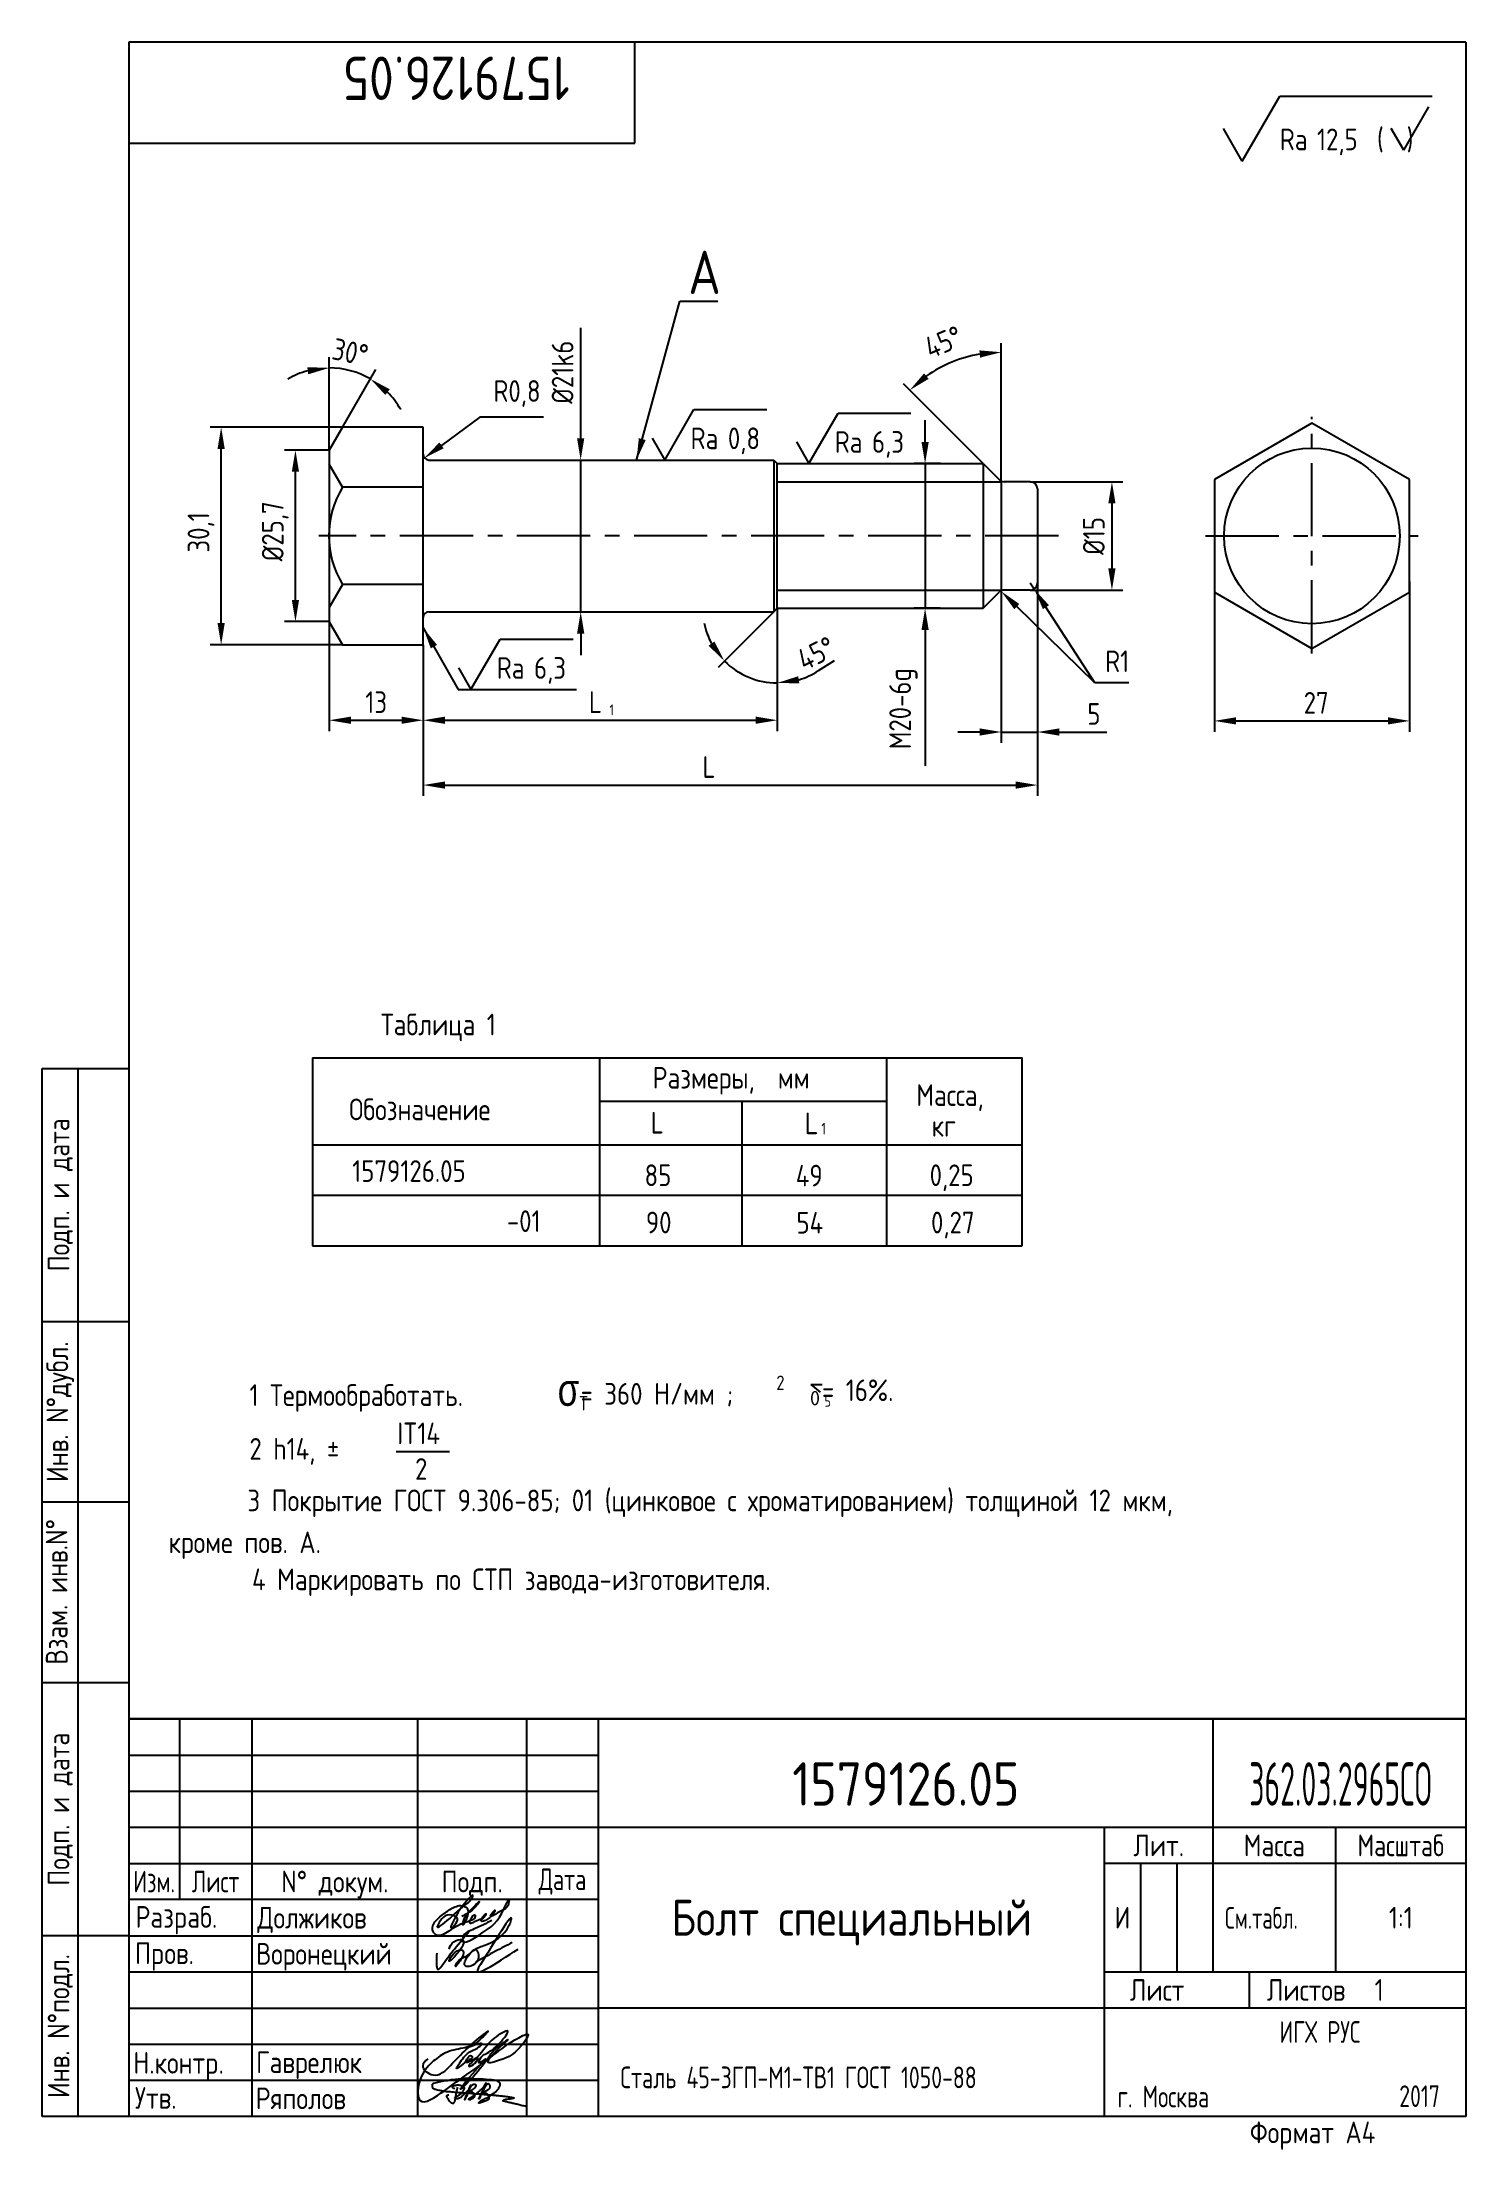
# Paper-space layout 'А4' of a CAD drawing. Extents: x 25 to 222, y 24 to 316.
# The model-space entities are those that its viewports show. They can reach past a viewport. Long polylines and large blocks are cut down to what shows.
import ezdxf
from ezdxf.enums import TextEntityAlignment as Align

# ---------------------------------------------------------------- set-up
doc = ezdxf.new("R2010")
doc.units = 0
doc.header["$LTSCALE"] = 8.1
doc.linetypes.add('CENTER', pattern=[2, 1.25, -0.25, 0.25, -0.25])
doc.layers.get('0').update_dxf_attribs({"linetype": 'CONTINUOUS'})
doc.layers.get('DEFPOINTS').update_dxf_attribs({"linetype": 'CONTINUOUS'})
for name, color, linetype in [('BORD', 1, 'CONTINUOUS'), ('CEN', 5, 'CENTER'), ('CONT', 6, 'CONTINUOUS'), ('DIM', 7, 'CONTINUOUS'), ('TEXT', 3, 'CONTINUOUS'), ('TEXTB', 6, 'CONTINUOUS'), ('VPORTI', 7, 'CONTINUOUS')]:
    doc.layers.add(name, color=color, linetype=linetype)
doc.layers.get('VPORTI').off()
doc.styles.add('GREEKS', font='greeks.shx', dxfattribs={"width": 0.8})
doc.styles.get("Standard").update_dxf_attribs({"font": 'ISOCP'})
doc.styles.add('STYLE1', font='romans.shx', dxfattribs={"width": 0.8})
doc.dimstyles.new('Anqular', dxfattribs={"dimtxt": 3, "dimasz": 3, "dimexe": 1.25, "dimexo": 0, "dimgap": 1.5, "dimtad": 2, "dimtoh": 1, "dimtxsty": 'STYLE1', "dimcen": 2.5, "dimclrt": 3, "dimadec": 0, "dimazin": 0, "dimtfac": 1, "dimtmove": 1, "dimatfit": 3, "dimfxl": 1, "dimarcsym": 0})
doc.dimstyles.new('LIN', dxfattribs={"dimtxt": 3, "dimasz": 3, "dimexe": 1.5, "dimexo": 0, "dimgap": 1, "dimtad": 1, "dimzin": 13, "dimdsep": 46, "dimtxsty": 'STYLE1', "dimcen": 0, "dimclrt": 3, "dimadec": 0, "dimazin": 0, "dimtfac": 1, "dimtmove": 0, "dimatfit": 0, "dimfxl": 1, "dimtolj": 1, "dimtzin": 13, "dimarcsym": 0})
doc.dimstyles.new('Rad', dxfattribs={"dimtxt": 3, "dimasz": 3, "dimexe": 1.25, "dimexo": 0, "dimgap": 1.5, "dimtad": 1, "dimtoh": 1, "dimtxsty": 'STYLE1', "dimcen": 2.5, "dimclrt": 3, "dimadec": 0, "dimazin": 0, "dimtfac": 1, "dimtmove": 0, "dimatfit": 3, "dimfxl": 1, "dimarcsym": 0})

psp = doc.layouts.new('А4')

# ---------------------------------------------------------------- texts
at = {"layer": 'TEXT'}
for s, height, style, width, p in [('Таблица 1', 3, 'STYLE1', 0.8, (72.34, 178.62)), ('Размеры,  мм', 3, 'STYLE1', 0.8, (109.95, 171.25)), ('Обозначение', 3, 'STYLE1', 0.8, (67.96, 166.87)), ('Масса,', 3, 'STYLE1', 0.8, (146.43, 168.85)), ('L', 3, 'STYLE1', 0.8, (109.69, 165.03)), ('кг', 3, 'STYLE1', 0.8, (148.55, 164.61)), ('1579126.05', 3, 'STYLE1', 0.8, (68.38, 158.34)), ('85', 3, 'STYLE1', 0.8, (108.83, 157.76)), ('49', 3, 'STYLE1', 0.8, (129.76, 157.71)), ('0,25', 3, 'STYLE1', 0.8, (148.28, 157.76)), ('-01', 3, 'STYLE1', 0.8, (89.78, 151.41)), ('90', 3, 'STYLE1', 0.8, (109.01, 151.22)), ('54', 3, 'STYLE1', 0.8, (129.85, 151.19)), ('0,27', 3, 'STYLE1', 0.8, (148.47, 151.22)), ('2', 2, 'STYLE1', 0.8, (127.06, 129.55)), ('1 Термообработать. ', 3, 'STYLE1', 0.8, (54.17, 127.34)), ('s', 4.5, 'GREEKS', 0.8, (96.81, 127.36)), ('Т', 2, 'STYLE1', 0.8, (99.81, 126.72)), ('   = 360 Н/мм ; ', 3, 'STYLE1', 0.8, (95.2, 127.52)), ('   = 16%.', 3, 'STYLE1', 0.8, (128.61, 128.01)), ('5', 1.5, 'STYLE1', 0.8, (133.72, 127.23)), ('2 h14, %%P', 3, 'STYLE1', 0.8, (54.16, 119.9)), ('IT14', 3, 'STYLE1', 0.8, (74.62, 122.05)), ('2', 3, 'STYLE1', 0.8, (77.08, 117.12)), ('3 Покрытие ГОСТ 9.306-85; 01 (цинковое с хроматированием) толщиной 12 мкм,', 3, 'STYLE1', 0.8, (53.88, 112.77)), ('кроме пов. А.', 3, 'STYLE1', 0.8, (42.97, 106.98)), ('4 Маркировать по СТП завода-изготовителя.', 3, 'STYLE1', 0.8, (54.52, 101.85)), ('См.табл.', 3, 'STYLE1', 0.65, (189.14, 55.01))]:
    psp.add_text(s, height=height, dxfattribs=dict(at, style=style, width=width)).set_placement(p)
psp.add_text('L', height=3, dxfattribs=at).set_placement((130.97, 164.94))
at = {"layer": 'TEXT', "style": 'STYLE1'}
psp.add_text('0', height=2, dxfattribs=at).set_placement((131.7, 127.42))
at = {"layer": 'TEXT', "style": 'STYLE1', "width": 0.8}
psp.add_attdef('1', text='А', height=1.6, dxfattribs=at).set_placement((133.95, 164.91), align=Align.RIGHT)

msp = doc.modelspace()

# ---------------------------------------------------------------- texts
at = {"layer": 'CONT', "style": 'STYLE1', "width": 0.8}
msp.add_text('A', height=6, dxfattribs=at).set_placement((85.899, -31.182))
at = {"layer": 'DIM', "color": 3, "insert": (103.6, -80.913), "char_height": 3, "attachment_point": 5, "rotation": 26.56635, "style": 'STYLE1'}
msp.add_mtext('45°', dxfattribs=at)
at = {"layer": 'TEXT', "style": 'STYLE1', "width": 0.8}
msp.add_text('1', height=1.5, dxfattribs=at).set_placement((75.001, -89.471))

# ---------------------------------------------------------------- blocks, each defined once
blk = doc.blocks.new('A$C314368CF')
at = {"layer": 'TEXT'}
for q in [(7.18, 6), (1.98, 3)]:
    blk.add_line((3.72, 0), q, dxfattribs=at)
at = {"layer": 'TEXT', "style": 'STYLE1', "width": 0.8}
blk.add_text('(  )', height=3, dxfattribs=at).set_placement((0, 0))
blk = doc.blocks.new('sherISO_18')
at = {"layer": 'CONT'}
for p, q in [((-30.94, -16.46), (-25.74, -7.46)), ((-25.74, -7.46), (-4.67, -7.46)), ((-30.94, -16.46), (-33.54, -11.96))]:
    blk.add_line(p, q, dxfattribs=at)
blk.add_blockref('A$C314368CF', (-12.3, -14.96))
at = {"layer": 'TEXTB', "style": 'STYLE1', "width": 0.8}
blk.add_text('Ra', height=3, dxfattribs=at).set_placement((-25.74, -14.96))
blk.add_attdef('12,5', (-20.6, -14.96), '', height=3, dxfattribs=at)
blk = doc.blocks.new('A4')
at = {"layer": 'BORD'}
for p, q in [((20, 55), (85, 55)), ((20, 50), (85, 50)), ((20, 45), (85, 45)), ((160, 40), (160, 25)), ((165, 40), (165, 25)), ((20, 30), (85, 30)), ((20, 25), (85, 25)), ((20, 20), (85, 20)), ((20, 15), (85, 15)), ((20, 10), (85, 10))]:
    blk.add_line(p, q, dxfattribs=at)
at = {"layer": 'CONT'}
for p, q in [((205, 292), (20, 292)), ((20, 292), (20, 5)), ((90, 278), (90, 292)), ((205, 292), (205, 5)), ((20, 278), (90, 278)), ((8, 5), (8, 150)), ((8, 150), (20, 150)), ((13, 5), (13, 150)), ((8, 115), (20, 115)), ((20, 90), (8, 90)), ((20, 65), (8, 65)), ((205, 60), (20, 60)), ((20, 60), (205, 60)), ((27, 60), (27, 35)), ((37, 60), (37, 5)), ((60, 5), (60, 60)), ((75, 60), (75, 5)), ((85, 5), (85, 60)), ((170, 60), (170, 25)), ((85, 45), (205, 45)), ((155, 5), (155, 45)), ((187, 25), (187, 45)), ((20, 40), (85, 40)), ((205, 40), (155, 40)), ((85, 35), (20, 35)), ((20, 30), (8, 30)), ((155, 25), (205, 25)), ((175, 25), (175, 20)), ((205, 20), (85, 20)), ((20, 5), (8, 5)), ((205, 5), (20, 5))]:
    blk.add_line(p, q, dxfattribs=at)
at = {"layer": 'TEXT', "style": 'STYLE1', "width": 0.8}
for s, p in [('Подп. и дата', (10.5, 132.5)), ('Инв. N%%dдубл.', (10.5, 102.5)), ('Взам. инв.N%%d ', (10, 78.38)), ('Подп. и дата', (10.5, 47.5)), ('Инв. N%%dподл.', (10.5, 17.5))]:
    blk.add_text(s, height=3, rotation=90, dxfattribs=at).set_placement(p, align=Align.MIDDLE)
at = {"layer": 'TEXT', "style": 'STYLE1'}
for s, width, p in [('Лит.', 0.8, (162.5, 42.5)), ('Масса', 0.8, (178.5, 42.5)), ('Масштаб', 0.75, (196, 42.5)), ('Изм.', 0.7, (23.5, 37.5)), ('Лист', 0.7, (32, 37.5)), ('N%%d докум.', 0.8, (48.5, 37.5)), ('Подп.', 0.8, (67.5, 37.5)), ('Лист', 0.8, (162.27, 22.5)), ('Листов', 0.8, (182.9, 22.5))]:
    blk.add_text(s, height=3, dxfattribs=dict(at, width=width)).set_placement(p, align=Align.MIDDLE_CENTER)
at = {"layer": 'TEXT', "style": 'STYLE1', "width": 0.7}
for s, p in [('Дата', (80, 37.5)), ('ИГХ РУС', (184.81, 16.69))]:
    blk.add_text(s, height=3, dxfattribs=at).set_placement(p, align=Align.MIDDLE)
at = {"layer": 'TEXT', "style": 'STYLE1'}
for s, width, p in [('Разpаб.', 0.8, (20.92, 31.1)), ('Пpов.', 0.8, (20.84, 26.08)), ('Н.контp.', 0.8, (20.61, 10.92)), ('Утв.', 0.8, (20.84, 6.06)), ('г. Москва', 0.7, (156.8, 6.25)), ('Фоpмат А4', 0.8, (175.11, 1.29))]:
    blk.add_text(s, height=3, dxfattribs=dict(at, width=width)).set_placement(p)
for tag, p, width in [('ФИО', (39, 31), 0.8), ('ФИО', (39, 26), 0.8), ('ГОСТ_СОРТАМЕНТА', (98.19, 14), 0.8), ('ФИО', (39, 11), 0.8), ('ФИО', (39, 6), 0.8), ('200', (192.85, 6.29), 0.7)]:
    blk.add_attdef(tag, p, '', height=3, dxfattribs=dict(at, width=width))
at = {"layer": 'TEXT', "style": 'STYLE1', "width": 0.8}
for tag, p in [('И', (157.49, 32.5)), ('700', (178.5, 32.5)), ('1:20', (196, 32.5))]:
    blk.add_attdef(tag, text='', height=3, dxfattribs=at).set_placement(p, align=Align.MIDDLE)
blk.add_attdef('Сборочный_чертеж', text='', height=3, dxfattribs=at).set_placement((120, 21.3), align=Align.CENTER)
for tag, p in [('1', (171.12, 22.5)), ('2', (193, 22.5))]:
    blk.add_attdef(tag, text='', height=3, dxfattribs=at).set_placement(p, align=Align.MIDDLE_CENTER)
blk.add_attdef('ЛИСТ', text='', height=3, dxfattribs=at).set_placement((85.99, 12.5), align=Align.MIDDLE_LEFT)
at = {"layer": 'TEXT', "style": 'STYLE1', "width": 0.7}
blk.add_attdef('%%OГОСТ_ТЕХ._ТРЕБОВАНИЙ', text='', height=3, dxfattribs=at).set_placement((98.19, 8), align=Align.BOTTOM_LEFT)
at = {"layer": 'TEXTB', "style": 'STYLE1', "width": 0.8}
blk.add_attdef('1234567', (81, 290), '', height=6, rotation=180, dxfattribs=at)
blk.add_attdef('1234567', (123.4, 48), '', height=6, dxfattribs=at)
for tag, height, p in [('123ХЯ', 6, (183.62, 48)), ('НАИМЕНОВАНИЕ', 5, (120, 30))]:
    blk.add_attdef(tag, text='', height=height, dxfattribs=at).set_placement(p, align=Align.CENTER)
blk = doc.blocks.new('*D1')
at = {"layer": 'DEFPOINTS', "color": 0, "transparency": 16777216}
for p in [(36.22, -76.52), (49.22, -79.71), (49.22, -90.16)]:
    blk.add_point(p, dxfattribs=at)
at = {"layer": 'DIM', "color": 0, "lineweight": -2, "transparency": 16777216}
for p, q in [((36.22, -76.52), (36.22, -91.66)), ((49.22, -79.71), (49.22, -91.66)), ((39.22, -90.16), (46.22, -90.16))]:
    blk.add_line(p, q, dxfattribs=at)
at = {"layer": 'DIM', "color": 0, "transparency": 16777216}
for points in [[(39.22, -89.66), (39.22, -90.66), (36.22, -90.16)], [(46.22, -89.66), (46.22, -90.66), (49.22, -90.16)]]:
    blk.add_solid(points, dxfattribs=at)
at = {"layer": 'DIM', "color": 3, "transparency": 16777216, "insert": (42.72, -87.66), "char_height": 3, "attachment_point": 5, "style": 'STYLE1'}
blk.add_mtext('\\A1;13', dxfattribs=at)
blk = doc.blocks.new('*D2')
at = {"layer": 'DEFPOINTS', "color": 0, "transparency": 16777216}
for p in [(49.22, -79.71), (98.22, -86.25), (98.22, -90.16)]:
    blk.add_point(p, dxfattribs=at)
at = {"layer": 'DIM', "color": 0, "lineweight": -2, "transparency": 16777216}
for p, q in [((49.22, -79.71), (49.22, -91.66)), ((98.22, -86.25), (98.22, -91.66)), ((52.22, -90.16), (95.22, -90.16))]:
    blk.add_line(p, q, dxfattribs=at)
at = {"layer": 'DIM', "color": 0, "transparency": 16777216}
for points in [[(52.22, -89.66), (52.22, -90.66), (49.22, -90.16)], [(95.22, -89.66), (95.22, -90.66), (98.22, -90.16)]]:
    blk.add_solid(points, dxfattribs=at)
at = {"layer": 'DIM', "color": 3, "transparency": 16777216, "insert": (73.06, -87.66), "char_height": 3, "attachment_point": 5, "style": 'STYLE1'}
blk.add_mtext('\\A1;L', dxfattribs=at)
blk = doc.blocks.new('*D3')
at = {"layer": 'DEFPOINTS', "color": 0, "transparency": 16777216}
for p in [(134.22, -71.16), (49.22, -90.16), (134.22, -99.13)]:
    blk.add_point(p, dxfattribs=at)
at = {"layer": 'DIM', "color": 0, "lineweight": -2, "transparency": 16777216}
for p, q in [((134.22, -71.16), (134.22, -100.63)), ((49.22, -90.16), (49.22, -100.63)), ((52.22, -99.13), (131.22, -99.13))]:
    blk.add_line(p, q, dxfattribs=at)
at = {"layer": 'DIM', "color": 0, "transparency": 16777216}
for points in [[(52.22, -98.63), (52.22, -99.63), (49.22, -99.13)], [(131.22, -98.63), (131.22, -99.63), (134.22, -99.13)]]:
    blk.add_solid(points, dxfattribs=at)
at = {"layer": 'DIM', "color": 3, "transparency": 16777216, "insert": (88.77, -96.63), "char_height": 3, "attachment_point": 5, "style": 'STYLE1'}
blk.add_mtext('\\A1;L', dxfattribs=at)
blk = doc.blocks.new('*D4')
at = {"layer": 'DEFPOINTS', "color": 0, "transparency": 16777216}
for p in [(129.21, -72.16), (134.22, -71.16), (134.22, -91.79)]:
    blk.add_point(p, dxfattribs=at)
at = {"layer": 'DIM', "color": 0, "lineweight": -2, "transparency": 16777216}
for p, q in [((129.21, -72.16), (129.21, -93.29)), ((134.22, -71.16), (134.22, -93.29)), ((126.21, -91.79), (123.21, -91.79)), ((129.21, -91.79), (134.22, -91.79)), ((137.22, -91.79), (143.82, -91.79))]:
    blk.add_line(p, q, dxfattribs=at)
at = {"layer": 'DIM', "color": 0, "transparency": 16777216}
for points in [[(126.21, -91.29), (126.21, -92.29), (129.21, -91.79)], [(137.22, -91.29), (137.22, -92.29), (134.22, -91.79)]]:
    blk.add_solid(points, dxfattribs=at)
at = {"layer": 'DIM', "color": 3, "transparency": 16777216, "insert": (142.02, -89.29), "char_height": 3, "attachment_point": 5, "style": 'STYLE1'}
blk.add_mtext('\\A1;5', dxfattribs=at)
blk = doc.blocks.new('*D5')
at = {"layer": 'DEFPOINTS', "color": 0, "transparency": 16777216}
for p in [(67.14, -54.16), (71.01, -54.16), (67.6, -75.16)]:
    blk.add_point(p, dxfattribs=at)
at = {"layer": 'DIM', "color": 0, "lineweight": -2, "transparency": 16777216}
for p, q in [((71.01, -51.16), (71.01, -35.87)), ((67.14, -54.16), (72.51, -54.16)), ((71.01, -75.16), (71.01, -54.16)), ((67.6, -75.16), (72.51, -75.16)), ((71.01, -78.16), (71.01, -81.16))]:
    blk.add_line(p, q, dxfattribs=at)
at = {"layer": 'DIM', "color": 0, "transparency": 16777216}
for points in [[(70.51, -51.16), (71.51, -51.16), (71.01, -54.16)], [(70.51, -78.16), (71.51, -78.16), (71.01, -75.16)]]:
    blk.add_solid(points, dxfattribs=at)
at = {"layer": 'DIM', "color": 3, "transparency": 16777216, "insert": (68.51, -42.01), "char_height": 3, "attachment_point": 5, "rotation": 90, "style": 'STYLE1'}
blk.add_mtext('\\A1;%%C21k6', dxfattribs=at)
blk = doc.blocks.new('*D6')
at = {"layer": 'DEFPOINTS', "color": 0, "transparency": 16777216}
for p in [(118.67, -54.66), (120.81, -54.66), (120.74, -74.66)]:
    blk.add_point(p, dxfattribs=at)
at = {"layer": 'DIM', "color": 0, "lineweight": -2, "transparency": 16777216}
for p, q in [((118.67, -51.66), (118.67, -48.66)), ((120.81, -54.66), (117.17, -54.66)), ((118.67, -54.66), (118.67, -74.66)), ((120.74, -74.66), (117.17, -74.66)), ((118.67, -77.66), (118.67, -96.48))]:
    blk.add_line(p, q, dxfattribs=at)
at = {"layer": 'DIM', "color": 0, "transparency": 16777216}
for points in [[(118.17, -51.66), (119.17, -51.66), (118.67, -54.66)], [(118.17, -77.66), (119.17, -77.66), (118.67, -74.66)]]:
    blk.add_solid(points, dxfattribs=at)
at = {"layer": 'DIM', "color": 3, "transparency": 16777216, "insert": (115.67, -88.57), "char_height": 3, "attachment_point": 5, "rotation": 90, "style": 'STYLE1'}
blk.add_mtext('\\A1;M20-6g', dxfattribs=at)
blk = doc.blocks.new('*D7')
at = {"layer": 'DEFPOINTS', "color": 0, "transparency": 16777216}
for p in [(133.22, -57.16), (133.22, -72.16), (144.52, -72.16)]:
    blk.add_point(p, dxfattribs=at)
at = {"layer": 'DIM', "color": 0, "lineweight": -2, "transparency": 16777216}
for p, q in [((133.22, -57.16), (146.02, -57.16)), ((144.52, -60.16), (144.52, -69.16)), ((133.22, -72.16), (146.02, -72.16))]:
    blk.add_line(p, q, dxfattribs=at)
at = {"layer": 'DIM', "color": 0, "transparency": 16777216}
for points in [[(144.02, -60.16), (145.02, -60.16), (144.52, -57.16)], [(144.02, -69.16), (145.02, -69.16), (144.52, -72.16)]]:
    blk.add_solid(points, dxfattribs=at)
at = {"layer": 'DIM', "color": 3, "transparency": 16777216, "insert": (142.02, -64.66), "char_height": 3, "attachment_point": 5, "rotation": 90, "style": 'STYLE1'}
blk.add_mtext('\\A1;%%C15', dxfattribs=at)
blk = doc.blocks.new('sherISO_04')
at = {"layer": 'TEXT'}
blk.add_line((4.04, 7), (14.12, 7), dxfattribs=at)
blk.add_lwpolyline([(-1.73, 3), (0, 0), (4.04, 7)], dxfattribs=at)
at = {"layer": 'TEXT', "style": 'STYLE1', "width": 0.8}
blk.add_text('Ra', height=3, dxfattribs=at).set_placement((3.58, 1.5))
blk.add_attdef('3,2', (8.73, 1.5), '', height=3, dxfattribs=at)
blk = doc.blocks.new('*D38')
at = {"layer": 'DEFPOINTS', "color": 0, "transparency": 16777216}
for p in [(21.26, -49.61), (38.06, -49.61), (38.06, -79.71)]:
    blk.add_point(p, dxfattribs=at)
at = {"layer": 'DIM', "color": 0, "lineweight": -2, "transparency": 16777216}
for p, q in [((38.06, -49.61), (19.76, -49.61)), ((21.26, -76.71), (21.26, -52.61)), ((38.06, -79.71), (19.76, -79.71))]:
    blk.add_line(p, q, dxfattribs=at)
at = {"layer": 'DIM', "color": 0, "transparency": 16777216}
for points in [[(20.76, -52.61), (21.76, -52.61), (21.26, -49.61)], [(20.76, -76.71), (21.76, -76.71), (21.26, -79.71)]]:
    blk.add_solid(points, dxfattribs=at)
at = {"layer": 'DIM', "color": 3, "transparency": 16777216, "insert": (18.48, -64.17), "char_height": 3, "attachment_point": 5, "rotation": 90, "style": 'STYLE1'}
blk.add_mtext('\\A1;30,1', dxfattribs=at)
blk = doc.blocks.new('*D39')
at = {"layer": 'DEFPOINTS', "color": 0, "transparency": 16777216}
for p in [(158.7, -70.97), (185.7, -70.97), (185.7, -90.25)]:
    blk.add_point(p, dxfattribs=at)
at = {"layer": 'DIM', "color": 0, "lineweight": -2, "transparency": 16777216}
for p, q in [((158.7, -70.97), (158.7, -91.75)), ((185.7, -70.97), (185.7, -91.75)), ((161.7, -90.25), (182.7, -90.25))]:
    blk.add_line(p, q, dxfattribs=at)
at = {"layer": 'DIM', "color": 0, "transparency": 16777216}
for points in [[(161.7, -89.75), (161.7, -90.75), (158.7, -90.25)], [(182.7, -89.75), (182.7, -90.75), (185.7, -90.25)]]:
    blk.add_solid(points, dxfattribs=at)
at = {"layer": 'DIM', "color": 3, "transparency": 16777216, "insert": (172.78, -87.75), "char_height": 3, "attachment_point": 5, "style": 'STYLE1'}
blk.add_mtext('\\A1;27', dxfattribs=at)
blk = doc.blocks.new('*D40')
at = {"layer": 'DEFPOINTS', "color": 0, "transparency": 16777216}
for p in [(31.54, -52.79), (36.22, -52.79), (36.22, -76.52)]:
    blk.add_point(p, dxfattribs=at)
at = {"layer": 'DIM', "color": 0, "lineweight": -2, "transparency": 16777216}
for p, q in [((36.22, -52.79), (30.04, -52.79)), ((31.54, -73.52), (31.54, -55.79)), ((36.22, -76.52), (30.04, -76.52))]:
    blk.add_line(p, q, dxfattribs=at)
at = {"layer": 'DIM', "color": 0, "transparency": 16777216}
for points in [[(31.04, -55.79), (32.04, -55.79), (31.54, -52.79)], [(31.04, -73.52), (32.04, -73.52), (31.54, -76.52)]]:
    blk.add_solid(points, dxfattribs=at)
at = {"layer": 'DIM', "color": 3, "transparency": 16777216, "insert": (28.75, -64.02), "char_height": 3, "attachment_point": 5, "rotation": 90, "style": 'STYLE1'}
blk.add_mtext('\\A1;%%c25,7', dxfattribs=at)
blk = doc.blocks.new('*D41')
at = {"layer": 'DEFPOINTS', "color": 0, "transparency": 16777216}
for p in [(40.11, -42.1), (37.25, -51), (36.22, -52.79), (36.22, -52.79), (36.22, -67.91)]:
    blk.add_point(p, dxfattribs=at)
at = {"layer": 'DIM', "color": 0, "lineweight": -2, "transparency": 16777216}
for p, q in [((36.22, -52.79), (36.22, -39.91)), ((37.25, -51), (42.66, -41.63))]:
    blk.add_line(p, q, dxfattribs=at)
for start, end in [(105.1525, 120.305), (60, 90), (29.695, 44.8475)]:
    blk.add_arc((36.22, -52.79), 11.38, start, end, dxfattribs=at)
at = {"layer": 'DIM', "color": 0, "transparency": 16777216}
for points in [[(33.18, -41.31), (33.31, -42.3), (36.22, -41.41)], [(43.98, -45.16), (44.59, -44.37), (41.91, -42.93)]]:
    blk.add_solid(points, dxfattribs=at)
at = {"layer": 'DIM', "color": 3, "transparency": 16777216, "insert": (39.13, -39.22), "char_height": 3, "attachment_point": 5, "rotation": 347.8992, "style": 'STYLE1'}
blk.add_mtext('\\A1;30°', dxfattribs=at)
blk = doc.blocks.new('*D42')
at = {"layer": 'DEFPOINTS', "color": 0, "transparency": 16777216}
for p in [(49.34, -53.91), (49.82, -53.56)]:
    blk.add_point(p, dxfattribs=at)
at = {"layer": 'DIM', "color": 0, "lineweight": -2, "transparency": 16777216}
for p, q in [((57.05, -48.24), (51.75, -52.13)), ((65.86, -48.24), (57.05, -48.24))]:
    blk.add_line(p, q, dxfattribs=at)
at = {"layer": 'DIM', "color": 0, "transparency": 16777216}
blk.add_solid([(51.46, -51.73), (52.05, -52.54), (49.34, -53.91)], dxfattribs=at)
at = {"layer": 'DIM', "color": 3, "transparency": 16777216, "insert": (62.2, -44.96), "char_height": 3, "attachment_point": 5, "style": 'STYLE1'}
blk.add_mtext('R0,8', dxfattribs=at)
blk = doc.blocks.new('*D45')
at = {"layer": 'DEFPOINTS', "color": 0, "transparency": 16777216}
for p in [(133.22, -71.16), (133.76, -72)]:
    blk.add_point(p, dxfattribs=at)
at = {"layer": 'DIM', "color": 0, "lineweight": -2, "transparency": 16777216}
for p, q in [((133.22, -71.16), (133.76, -72)), ((142.15, -85), (135.39, -74.52)), ((146.85, -85), (142.15, -85))]:
    blk.add_line(p, q, dxfattribs=at)
at = {"layer": 'DIM', "color": 0, "transparency": 16777216}
blk.add_solid([(135.81, -74.25), (134.97, -74.79), (133.76, -72)], dxfattribs=at)
at = {"layer": 'DIM', "color": 3, "transparency": 16777216, "insert": (145.25, -82), "char_height": 3, "attachment_point": 5, "style": 'STYLE1'}
blk.add_mtext('R1', dxfattribs=at)
blk = doc.blocks.new('*D47')
at = {"layer": 'DEFPOINTS', "color": 0, "transparency": 16777216}
for p in [(124.58, -39.85), (126.71, -54.66), (128.92, -56.86), (129.21, -57.07), (129.21, -72.25)]:
    blk.add_point(p, dxfattribs=at)
at = {"layer": 'DIM', "color": 0, "lineweight": -2, "transparency": 16777216}
for p, q in [((129.21, -57.07), (129.21, -37.99)), ((126.71, -54.66), (115.66, -43.6))]:
    blk.add_line(p, q, dxfattribs=at)
blk.add_arc((129.21, -57.16), 17.91, 99.606, 125.3927, dxfattribs=at)
at = {"layer": 'DIM', "color": 0, "transparency": 16777216}
for points in [[(126.18, -38.99), (126.27, -39.99), (129.21, -39.24)], [(119.16, -42.93), (118.52, -42.17), (116.55, -44.49)]]:
    blk.add_solid(points, dxfattribs=at)
at = {"layer": 'DIM', "color": 3, "transparency": 16777216, "insert": (121.21, -37.83), "char_height": 3, "attachment_point": 5, "rotation": 22.4993, "style": 'STYLE1'}
blk.add_mtext('45°', dxfattribs=at)

# ---------------------------------------------------------------- dimensions: what is measured, and where the dimension line sits
at = {"layer": 'DIM'}
dim = msp.add_angular_dim_2l(base=(124.578, -39.852), line1=((129.214, -57.066), (129.214, -72.245)), line2=((126.714, -54.655), (128.921, -56.862)), dimstyle='Anqular', dxfattribs=at)
dim.commit()
dim.dimension.update_dxf_attribs({"geometry": '*D47', "text_midpoint": (121.211, -37.834)})
dim = msp.add_angular_dim_2l(base=(40.111, -42.095), line1=((37.251, -51), (36.22, -52.786)), line2=((36.22, -67.914), (36.22, -52.786)), dimstyle='LIN', dxfattribs=at)
dim.commit()
dim.dimension.update_dxf_attribs({"geometry": '*D41', "text_midpoint": (38.605, -41.662), "dimtype": 162})
dim = msp.add_linear_dim(base=(71.011, -54.155), p1=(67.605, -75.155), p2=(67.144, -54.155), angle=90, text='%%C<>k6', dimstyle='LIN', override={"dimtm": 1e-09}, dxfattribs=at)
dim.commit()
dim.dimension.update_dxf_attribs({"geometry": '*D5', "text_midpoint": (71.011, -42.012), "dimtype": 160})
dim = msp.add_radius_dim(center=(49.82, -53.555), mpoint=(49.336, -53.911), text='R0,8', dimstyle='Rad', override={"dimtmove": 1}, dxfattribs=at)
dim.commit()
dim.dimension.update_dxf_attribs({"geometry": '*D42', "text_midpoint": (57.048, -48.241), "dimtype": 164})
for base, p1, p2, text, picture, middle in [((118.665, -54.655), (120.738, -74.655), (120.812, -54.655), 'M<>-6g', '*D6', (118.665, -88.57)), ((21.261, -49.605), (38.056, -79.705), (38.056, -49.605), '30,1', '*D38', (21.261, -64.169)), ((31.536, -52.786), (36.22, -76.525), (36.22, -52.786), '%%c25,7', '*D40', (31.536, -64.024)), ((144.521, -72.155), (133.22, -57.155), (133.22, -72.155), '%%C<>', '*D7', (144.521, -64.655))]:
    dim = msp.add_linear_dim(base=base, p1=p1, p2=p2, angle=90, text=text, dimstyle='LIN', dxfattribs=at)
    dim.commit()
    dim.dimension.update_dxf_attribs({"geometry": picture, "text_midpoint": middle, "dimtype": 160})
for base, p1, p2, text, picture, middle in [((134.22, -99.134), (49.22, -90.155), (134.22, -71.155), 'L', '*D3', (88.767, -99.134)), ((185.699, -90.252), (158.699, -70.974), (185.699, -70.974), '27', '*D39', (172.776, -90.252)), ((98.22, -90.155), (49.22, -79.705), (98.22, -86.25), 'L', '*D2', (73.063, -90.155))]:
    dim = msp.add_linear_dim(base=base, p1=p1, p2=p2, text=text, dimstyle='LIN', dxfattribs=at)
    dim.commit()
    dim.dimension.update_dxf_attribs({"geometry": picture, "text_midpoint": middle, "dimtype": 160})
dim = msp.add_linear_dim(base=(134.22, -91.793), p1=(129.214, -72.155), p2=(134.22, -71.155), text='5', dimstyle='LIN', override={"dimsah": 1}, dxfattribs=at)
dim.commit()
dim.dimension.update_dxf_attribs({"geometry": '*D4', "text_midpoint": (142.02, -91.793), "dimtype": 160})
dim = msp.add_radius_dim(center=(133.22, -71.155), mpoint=(133.762, -71.996), dimstyle='Rad', dxfattribs=at)
dim.commit()
dim.dimension.update_dxf_attribs({"geometry": '*D45', "text_midpoint": (145.251, -84.998), "dimtype": 164})
dim = msp.add_linear_dim(base=(49.22, -90.155), p1=(36.22, -76.525), p2=(49.22, -79.705), dimstyle='LIN', dxfattribs=at)
dim.commit()
dim.dimension.update_dxf_attribs({"geometry": '*D1', "text_midpoint": (42.72, -90.155), "dimtype": 160})

# ---------------------------------------------------------------- linework, layer by layer
at = {"layer": 'BORD'}
for p, q in [((98.22, -57.155), (129.214, -57.155)), ((98.22, -72.155), (129.214, -72.155))]:
    msp.add_line(p, q, dxfattribs=at)
at = {"layer": 'CEN'}
for p, q in [((172.199, -80.907), (172.199, -48.197)), ((137.122, -64.655), (34.775, -64.655)), ((157.476, -64.655), (186.911, -64.655))]:
    msp.add_line(p, q, dxfattribs=at)
at = {"layer": 'CONT', "ltscale": 2.25}
for p, q in [((172.199, -49.065), (158.699, -56.86)), ((185.699, -56.86), (172.199, -49.065)), ((38.056, -49.605), (36.22, -52.786)), ((49.22, -49.605), (38.056, -49.605)), ((49.22, -79.705), (49.22, -49.605)), ((36.22, -52.786), (36.22, -76.525)), ((38.056, -57.93), (36.22, -54.75)), ((49.22, -57.93), (38.056, -57.93)), ((158.699, -56.86), (158.699, -72.448)), ((185.699, -72.448), (185.699, -56.86)), ((38.056, -71.38), (36.22, -74.561)), ((49.22, -71.38), (38.056, -71.38)), ((158.699, -72.448), (172.199, -80.242)), ((172.199, -80.242), (185.699, -72.448)), ((36.22, -76.525), (38.056, -79.705)), ((38.056, -79.705), (49.22, -79.705))]:
    msp.add_line(p, q, dxfattribs=at)
at = {"layer": 'CONT'}
for p, q in [((50.02, -54.155), (97.72, -54.155)), ((97.72, -54.155), (97.72, -75.155)), ((97.72, -54.155), (98.22, -54.655)), ((98.22, -74.655), (98.22, -54.655)), ((98.22, -54.655), (126.714, -54.655)), ((126.714, -54.655), (128.921, -56.862)), ((126.714, -54.655), (126.714, -74.655)), ((129.214, -57.066), (129.214, -72.245)), ((133.22, -57.155), (129.628, -57.155)), ((134.22, -58.155), (134.22, -71.155)), ((126.714, -74.655), (128.921, -72.448)), ((133.22, -72.155), (129.628, -72.155)), ((50.02, -75.155), (97.72, -75.155)), ((97.72, -75.155), (98.22, -74.655)), ((98.22, -74.655), (126.714, -74.655))]:
    msp.add_line(p, q, dxfattribs=at)
at = {"layer": 'CONT', "ltscale": 2.25}
msp.add_circle((172.199, -64.654), 12.15, dxfattribs=at)
for centre, radius, start, end in [((50.02, -53.355), 0.8, 180, 270), ((49.139, -64.655), 12.963, 148.75027, 211.24973), ((50.02, -75.955), 0.8, 90, 180)]:
    msp.add_arc(centre, radius, start, end, dxfattribs=at)
at = {"layer": 'CONT'}
for centre, start, end in [((129.628, -56.155), 224.99934, 269.99957), ((133.22, -58.155), 360, 89.99957), ((129.628, -73.155), 90, 135.00066), ((133.22, -71.155), 270, 360)]:
    msp.add_arc(centre, 1, start, end, dxfattribs=at)
at = {"layer": 'DIM'}
for p, q in [((97.72, -75.155), (90.021, -82.854)), ((98.22, -74.655), (98.22, -86.25)), ((142.151, -84.998), (131.358, -74.434)), ((103.907, -83.296), (106.138, -81.917))]:
    msp.add_line(p, q, dxfattribs=at)
for start, end in [(191.6495, 208.32475), (225, 270), (286.67525, 303.3505)]:
    msp.add_arc((98.22, -74.655), 10.344, start, end, dxfattribs=at)
for points in [[(131.707, -74.077), (131.008, -74.791), (129.214, -72.336)], [(89.515, -79.265), (88.713, -79.862), (90.905, -81.97)], [(101.261, -85.059), (101.116, -84.07), (98.22, -85)]]:
    msp.add_solid(points, dxfattribs=at)

# ---------------------------------------------------------------- block references
for p, values in [((82.647, -54.155), {'3,2': '0,8'}), ((102.596, -54.655), {'3,2': '6,3'}), ((55.828, -85.927), {'3,2': '6,3'})]:
    msp.add_blockref('sherISO_04', p, dxfattribs=at).add_auto_attribs(values)

msp.set_redraw_order([(e.dxf.handle, doc.entitydb.next_handle()) for e in msp.query("TEXT MTEXT ATTDEF DIMENSION ARC_DIMENSION")])  # texts and dimensions are drawn at this point

# ---------------------------------------------------------------- leaders
msp.add_leader([(78.742, -54.155), (84.734, -32.182), (89.978, -32.182)], dimstyle='LIN', dxfattribs=at)
at = {"layer": 'DIM', "annotation_type": 0, "has_hookline": 1, "hookline_direction": 0}
msp.add_leader([(49.22, -77.37), (54.065, -85.927), (70.451, -85.927)], dimstyle='LIN', override={"dimgap": 1, "dimtad": 0}, dxfattribs=at)

# ---------------------------------------------------------------- linework, layer by layer
at = {"layer": 'BORD'}
psp.add_line((62.88, 156.49), (161.06, 156.49), dxfattribs=at)
at = {"layer": 'CONT'}
for p, q in [((62.88, 175.49), (161.06, 175.49)), ((62.88, 175.49), (62.88, 149.49)), ((102.61, 175.49), (102.61, 149.49)), ((142.3, 175.49), (142.3, 149.49)), ((161.06, 149.49), (161.06, 175.49)), ((102.61, 169.49), (142.3, 169.49)), ((122.3, 169.49), (122.3, 149.49)), ((62.88, 163.49), (161.06, 163.49)), ((62.88, 149.49), (137.3, 149.49)), ((137.3, 149.49), (161.06, 149.49))]:
    psp.add_line(p, q, dxfattribs=at)
at = {"layer": 'TEXT'}
for p, q in [((131.85, 130.3), (133.11, 129.23)), ((131.85, 130.3), (133.41, 130.3)), ((74.45, 121.02), (81.82, 121.02))]:
    psp.add_line(p, q, dxfattribs=at)
for points, knots in [([(87.7, 56.17), (86.93, 55.75), (85.62, 55.03), (83.75, 54.44), (83.42, 52.51), (88.35, 55.62), (88.68, 56.22), (90.09, 59.25), (90.06, 57.82), (89.18, 57.69), (86.99, 56.22), (88.31, 57.97), (87.77, 56.45), (85.25, 55.35), (87.14, 57.52), (86.59, 56.32), (85.87, 56.35), (84, 55.11), (85.34, 57.37), (85.46, 56.27), (83.55, 55.83), (82.28, 55), (80.13, 53.65), (79.08, 55.38), (80.59, 56.8), (82, 57.76), (83.28, 58.4), (84.24, 57.98), (84.65, 56.99), (83.35, 54.68), (84.05, 56.97), (84.65, 57.42), (86.3, 59.23), (85.31, 57.78), (84.58, 57.24), (83.77, 56.84), (83.53, 56.72)], [0, 0, 0, 0, 2.703743, 4.672825, 5.02799, 7.955933, 13.437489, 13.883188, 14.189441, 16.413959, 17.478513, 18.47964, 18.959294, 20.910841, 22.003091, 22.470554, 23.533771, 24.710748, 26.01626, 26.201331, 27.488187, 30.382065, 32.258784, 33.069724, 35.439902, 37.010787, 38.612861, 39.32109, 39.818865, 41.83144, 42.782113, 44.494961, 45.867914, 46.467245, 48.290622, 49.101188, 49.101188, 49.101188, 49.101188]), ([(82.05, 55.39), (82.47, 56.31), (83, 57.49), (85.27, 60.06), (84.82, 58.89), (83.32, 57.86), (79.11, 53.75), (80.76, 56.5), (81.74, 57.18), (83.3, 56.49), (82.67, 55.68), (82.15, 54.99), (81.98, 55.26), (82.02, 55.34), (82.05, 55.39)], [0, 0, 0, 0, 4.062617, 5.226919, 5.800291, 6.663227, 11.774431, 12.938639, 14.11351, 15.354081, 16.396133, 16.918576, 17.03251, 17.182794, 17.182794, 17.182794, 17.182794]), ([(81.78, 52.2), (81.94, 52.58), (82.25, 53.33), (84.76, 53.88), (82.95, 51.44), (81.43, 50.1), (82.48, 52.1), (84.63, 52.17), (82.16, 48.87), (83.22, 51.08), (84.38, 50.98), (85.36, 52.48), (86.2, 51.1), (85.36, 49.77), (83.33, 49.76), (84.91, 52.17), (87.31, 52.83), (89.68, 54.12), (91.18, 58.55), (87.39, 52.02), (84.73, 47.88), (88.2, 50.15), (91.34, 52.2)], [0, 0, 0, 0, 1.213353, 2.399709, 5.497648, 5.861317, 7.611627, 8.43806, 10.837371, 11.583123, 13.461301, 14.534506, 15.162086, 17.217848, 17.944717, 20.123775, 21.948027, 26.460707, 27.144718, 34.52243, 35.159468, 41.304292, 41.304292, 41.304292, 41.304292]), ([(80.09, 51.64), (80.05, 51.19), (79.98, 50.53), (80.14, 48.99), (81.47, 50.89), (82.6, 52.32), (83.98, 53.93), (84.79, 54.87)], [0, 0, 0, 0, 1.523947, 2.237958, 3.351836, 5.856423, 9.374056, 9.374056, 9.374056, 9.374056]), ([(90.52, 53.09), (89.75, 52.7), (88.03, 51.83), (86.36, 50.87), (85.44, 50.35)], [0, 0, 0, 0, 2.587978, 5.77327, 5.77327, 5.77327, 5.77327]), ([(78.83, 37.01), (78.49, 36.7), (77.61, 35.9), (80, 34.03), (83.13, 37.29), (84.63, 38.91), (87.52, 41.13), (85.62, 39.05), (84.21, 38.52), (81.51, 38.14), (79.21, 36.48), (77.47, 34.44), (77.33, 29.92), (83.48, 34.29), (87.23, 36.89), (90.52, 39.6), (93.19, 40.73), (90.87, 37.39), (89.58, 37.08), (86.26, 36.02), (88.53, 38.45), (90.6, 40.17), (87.91, 38.36), (86.81, 36.26), (82.02, 31.13), (84.63, 34.62), (87.74, 37.84), (85.61, 36.03), (86.16, 37.36), (87.32, 37.89), (88.51, 38.75), (90.77, 41.6), (87.14, 39.49), (86.85, 38.18), (83.8, 35.58), (85.42, 36.27), (86.02, 37.5), (84.97, 36.72), (83.66, 36.19), (84.72, 37.84), (85.08, 37.12), (84, 36.66), (82.2, 34.9), (83.69, 37.14), (84.6, 38.1), (85.76, 38.42), (86.72, 39.45), (85.47, 38.97), (84.43, 38.57)], [0, 0, 0, 0, 1.17994, 3.087717, 5.863103, 12.338328, 12.854096, 14.088578, 16.834551, 19.302558, 21.570562, 25.210018, 27.650956, 31.348291, 40.129863, 44.562748, 45.223917, 46.979401, 51.214655, 52.099288, 55.323111, 56.227801, 58.471865, 60.028126, 65.752911, 68.466223, 71.038525, 71.934922, 72.780229, 73.495807, 76.028152, 77.999346, 80.11892, 83.1954, 85.334448, 86.270878, 87.060466, 88.110212, 88.803314, 89.989889, 90.197567, 90.706974, 92.884587, 94.19917, 96.055742, 97.375783, 97.753899, 99.636325, 99.636325, 99.636325, 99.636325]), ([(82.6, 32.82), (82.55, 32.84), (82.46, 32.87), (82.36, 32.95), (82.28, 33.03), (82.21, 33.14), (82.3, 33.23), (82.41, 33.29), (82.58, 33.34), (82.79, 33.38), (83.02, 33.41), (83.25, 33.38), (83.47, 33.33), (83.68, 33.24), (83.87, 33.09), (83.88, 32.87), (83.8, 32.72), (83.71, 32.56), (83.6, 32.4), (83.46, 32.23), (83.32, 32.08), (83.17, 31.98), (83.05, 31.88), (82.92, 31.81), (82.78, 31.76), (82.67, 31.7), (82.59, 31.67), (82.54, 31.6), (82.61, 31.55), (82.69, 31.54), (82.82, 31.52), (82.98, 31.53), (83.15, 31.58), (83.35, 31.65), (83.53, 31.79), (83.69, 31.97), (83.86, 32.1), (84.01, 32.27), (84.16, 32.38), (84.27, 32.49), (84.35, 32.59), (84.49, 32.74), (84.62, 32.98), (84.71, 33.14), (84.78, 33.42), (84.65, 33.11), (84.62, 32.9), (84.46, 32.55), (84.38, 32.27), (84.29, 32.03), (84.17, 31.76), (84.09, 31.57), (83.89, 31.23), (84.05, 31.62), (84.14, 31.9), (84.31, 32.19), (84.43, 32.46), (84.5, 32.65), (84.61, 32.85), (84.75, 33.03), (84.82, 33.2), (84.95, 33.34), (85.08, 33.49), (85.27, 33.55), (85.44, 33.48), (85.5, 33.33), (85.45, 33.15), (85.32, 32.97), (85.13, 32.82), (84.97, 32.68), (84.82, 32.62), (84.74, 32.58), (84.55, 32.54), (84.77, 32.52), (84.9, 32.46), (85.07, 32.38), (85.18, 32.25), (85.27, 32.13), (85.31, 31.99), (85.31, 31.82), (85.23, 31.65), (85.05, 31.51), (84.84, 31.4), (84.65, 31.32), (84.45, 31.38), (84.55, 31.56), (84.71, 31.62), (84.87, 31.73), (85.03, 31.82), (85.16, 31.91), (85.29, 31.99), (85.37, 32.06), (85.47, 32.14), (85.58, 32.23), (85.71, 32.33), (85.89, 32.47), (86.08, 32.64), (86.26, 32.83), (86.41, 32.95), (86.54, 33.06), (86.63, 33.2), (86.75, 33.3), (86.84, 33.43), (86.9, 33.53), (86.91, 33.73), (86.77, 33.54), (86.7, 33.39), (86.61, 33.14), (86.52, 32.91), (86.42, 32.67), (86.35, 32.44), (86.25, 32.24), (86.15, 32.01), (86.09, 31.79), (86.03, 31.6), (85.98, 31.49), (85.82, 31.44), (86.05, 31.79), (86.17, 31.99), (86.35, 32.32), (86.48, 32.54), (86.61, 32.77), (86.76, 33.06), (86.89, 33.35), (87.03, 33.52), (87.21, 33.63), (87.38, 33.46), (87.42, 33.27), (87.42, 33.08), (87.37, 32.91), (87.25, 32.78), (87.11, 32.67), (86.95, 32.57), (86.8, 32.49), (86.63, 32.45), (86.53, 32.42), (86.31, 32.43), (86.5, 32.4), (86.58, 32.36), (86.7, 32.33), (86.82, 32.29), (86.94, 32.26), (87.05, 32.18), (87.12, 32.08), (87.21, 31.97), (87.26, 31.85), (87.29, 31.71), (87.31, 31.58), (87.28, 31.44), (87.18, 31.33), (87.02, 31.22), (86.83, 31.18), (86.61, 31.11), (86.4, 31.01), (86.14, 30.94), (85.99, 30.89), (85.85, 30.88), (85.95, 31.03), (86.04, 31.1), (86.24, 31.24), (86.48, 31.34), (86.76, 31.5), (86.97, 31.61), (87.13, 31.69), (87.27, 31.78), (87.42, 31.89), (87.64, 32.03), (87.9, 32.21), (88.17, 32.4), (88.39, 32.57), (88.52, 32.75), (88.65, 32.9), (88.72, 33.06), (88.8, 33.19), (88.84, 33.37), (88.88, 33.58), (88.63, 33.94), (88.1, 34.05), (87.51, 34.09), (86.99, 34.12), (86.49, 34.19), (86, 34.21), (85.52, 34.2), (85.09, 34.23), (84.71, 34.23), (84.39, 34.27), (84.07, 34.28), (83.74, 34.27), (83.39, 34.24), (83.03, 34.19), (82.65, 34.13), (82.28, 34.11), (81.95, 34.07), (81.61, 33.97), (81.21, 33.99), (80.8, 33.83), (80.39, 33.8), (80, 33.69), (79.67, 33.65), (79.45, 33.51), (79.4, 33.28), (79.45, 33.05), (79.69, 32.84), (80.01, 32.79), (80.42, 32.65), (80.9, 32.6), (81.36, 32.51), (81.77, 32.47), (82.15, 32.47), (82.54, 32.39), (83.1, 32.39), (83.67, 32.28), (84.34, 32.32), (84.95, 32.21), (85.56, 32.17), (86.15, 32.16), (86.74, 32.08), (87.42, 32.01), (88.06, 31.99), (88.58, 31.92), (89.04, 31.88), (89.46, 31.85), (89.84, 31.78), (90.15, 31.74), (90.43, 31.69), (90.6, 31.68), (90.85, 31.59), (90.6, 31.52), (90.44, 31.48), (90.13, 31.43), (89.8, 31.38), (89.52, 31.36), (89.07, 31.2), (89.64, 31.13), (89.97, 31.04), (90.5, 30.92), (91.04, 30.81), (91.6, 30.61), (92.07, 30.54), (92.4, 30.48), (92.54, 30.46), (92.61, 30.45)], [0, 0, 0, 0, 0.153866, 0.270441, 0.388867, 0.510533, 0.592156, 0.71333, 0.90842, 1.11344, 1.349254, 1.61246, 1.782219, 2.047249, 2.291879, 2.451528, 2.651081, 2.806158, 3.017979, 3.227348, 3.462381, 3.633009, 3.75766, 3.920516, 4.080796, 4.214529, 4.291786, 4.349969, 4.397594, 4.50822, 4.594826, 4.799244, 4.954392, 5.128468, 5.437537, 5.632649, 5.842485, 6.094987, 6.293219, 6.410959, 6.551192, 6.687808, 7.022147, 7.294342, 7.425356, 7.52079, 7.946481, 8.313051, 8.59833, 8.833695, 9.090496, 9.427695, 9.601191, 9.883219, 10.093306, 10.673943, 10.798776, 10.974628, 11.287247, 11.486184, 11.648652, 11.848902, 12.027194, 12.25348, 12.40059, 12.537783, 12.716293, 12.91523, 13.208551, 13.438489, 13.549668, 13.67779, 13.77127, 13.930001, 14.029091, 14.272112, 14.434836, 14.547084, 14.739051, 14.830983, 15.061241, 15.268922, 15.500489, 15.788979, 15.879568, 16.024283, 16.221854, 16.418714, 16.593102, 16.783247, 16.91018, 17.018213, 17.135263, 17.278205, 17.430482, 17.620087, 17.979626, 18.191789, 18.388716, 18.565718, 18.714854, 18.857929, 19.039974, 19.171375, 19.283034, 19.400085, 19.618058, 19.882245, 20.150781, 20.377854, 20.649532, 20.89723, 21.042543, 21.40016, 21.557817, 21.667145, 21.752781, 21.926256, 22.412297, 22.813145, 22.961412, 23.171289, 23.607257, 23.940428, 24.110007, 24.291214, 24.48084, 24.697609, 24.904078, 25.034245, 25.218018, 25.407651, 25.573473, 25.787447, 25.930292, 26.051316, 26.18846, 26.285312, 26.406799, 26.52425, 26.630463, 26.793722, 26.898606, 27.029313, 27.171012, 27.314101, 27.419918, 27.580557, 27.709367, 27.829268, 28.024364, 28.266961, 28.41242, 28.705761, 28.989137, 29.187748, 29.233768, 29.332802, 29.529535, 29.667094, 30.039923, 30.332117, 30.61061, 30.769982, 30.856778, 31.109923, 31.313488, 31.656425, 32.066331, 32.296628, 32.49714, 32.710276, 32.891468, 33.014834, 33.177747, 33.444503, 33.618009, 34.409008, 34.914636, 35.419802, 35.95397, 36.458179, 36.88069, 37.388403, 37.738353, 38.034261, 38.353468, 38.693154, 39.037638, 39.391136, 39.787481, 40.203773, 40.488977, 40.784975, 41.26625, 41.668005, 42.070065, 42.499388, 42.869834, 43.079573, 43.213439, 43.554591, 43.717296, 44.153724, 44.506336, 45.019111, 45.587859, 45.90191, 46.270392, 46.703958, 47.093115, 47.952647, 48.44014, 49.079253, 49.808223, 50.268654, 50.851051, 51.604831, 52.298429, 52.776925, 53.1907, 53.661988, 54.042386, 54.348524, 54.616841, 54.853814, 54.983777, 55.126096, 55.333328, 55.613101, 56.008732, 56.315809, 56.59982, 56.87931, 57.399251, 57.889617, 58.432507, 59.066698, 59.660314, 59.862668, 60.07277, 60.07277, 60.07277, 60.07277]), ([(81.74, 31.99), (81.69, 31.98), (81.6, 31.96), (81.48, 31.94), (81.36, 31.84), (81.5, 31.7), (81.56, 31.57), (81.69, 31.39), (81.81, 31.17), (81.99, 31), (82.14, 30.9), (82.28, 30.86), (82.45, 30.88), (82.56, 31), (82.63, 31.24), (82.68, 31.53), (82.74, 31.85), (82.77, 32.12), (82.81, 32.37), (82.89, 32.64), (82.93, 32.89), (82.97, 33.04), (82.98, 33.09)], [0, 0, 0, 0, 0.15847, 0.269731, 0.363591, 0.555514, 0.688037, 0.848606, 1.204359, 1.433632, 1.58673, 1.729549, 1.880686, 2.057874, 2.19169, 2.63505, 2.928153, 3.184121, 3.441863, 3.696117, 4.025873, 4.178055, 4.178055, 4.178055, 4.178055])]:
    psp.add_open_spline(points, degree=3, knots=knots, dxfattribs=at)

# ---------------------------------------------------------------- block references
ref = psp.add_blockref('A4', (17.48, 24.04))
ref.add_attrib('ФИО', 'Должиков', (55.24, 55.04), dxfattribs={"layer": 'TEXT', "height": 3, "style": 'STYLE1', "width": 0.8})
ref.add_attrib('ФИО', 'Воронецкий', (55.08, 50.04), dxfattribs={"layer": 'TEXT', "height": 3, "style": 'STYLE1', "width": 0.8})
ref.add_attrib('ФИО', 'Гаврелюк', (55.08, 35.04), dxfattribs={"layer": 'TEXT', "height": 3, "style": 'STYLE1', "width": 0.8})
ref.add_attrib('ФИО', 'Ряполов', (55.03, 30.04), dxfattribs={"layer": 'TEXT', "height": 3, "style": 'STYLE1', "width": 0.8})
ref.add_attrib('123ХЯ', '362.03.2965СО', dxfattribs={"layer": 'TEXTB', "height": 6, "style": 'STYLE1', "width": 0.48}).set_placement((205.12, 72.04), align=Align.CENTER)
ref.add_attrib('1234567', '1579126.05', (129.28, 72.04), dxfattribs={"layer": 'TEXTB', "height": 6, "style": 'STYLE1', "width": 0.8})
ref.add_attrib('НАИМЕНОВАНИЕ', 'Болт специальный', dxfattribs={"layer": 'TEXTB', "height": 5, "style": 'STYLE1', "width": 0.8}).set_placement((137.48, 54.04), align=Align.CENTER)
ref.add_attrib('%%OГОСТ_ТЕХ._ТРЕБОВАНИЙ', 'Сталь 45-3ГП-М1-ТВ1 ГОСТ 1050-88', dxfattribs={"layer": 'TEXT', "height": 3, "style": 'STYLE1', "width": 0.7}).set_placement((105.49, 32.04), align=Align.BOTTOM_LEFT)
ref.add_attrib('И', 'И', dxfattribs={"layer": 'TEXT', "height": 3, "style": 'STYLE1', "width": 0.8}).set_placement((174.96, 56.54), align=Align.MIDDLE)
ref.add_attrib('1:20', '1:1', dxfattribs={"layer": 'TEXT', "height": 3, "style": 'STYLE1', "width": 0.8}).set_placement((213.48, 56.54), align=Align.MIDDLE)
ref.add_attrib('2', '1', dxfattribs={"layer": 'TEXT', "height": 3, "style": 'STYLE1', "width": 0.8}).set_placement((210.48, 46.54), align=Align.MIDDLE_CENTER)
ref.add_attrib('200', '2017', (213.26, 30.34), dxfattribs={"layer": 'TEXT', "height": 3, "style": 'STYLE1', "width": 0.7})
ref.add_attrib('1234567', '1579126.05', (98.48, 314.04), dxfattribs={"layer": 'TEXTB', "height": 6, "rotation": 180, "style": 'STYLE1', "width": 0.8})
at = {"layer": 'DIM'}
psp.add_blockref('sherISO_18', (222.48, 316.04), dxfattribs=at).add_auto_attribs({'12,5': '12,5'})

psp.set_redraw_order([(e.dxf.handle, doc.entitydb.next_handle()) for e in psp.query("TEXT MTEXT ATTDEF DIMENSION ARC_DIMENSION")])  # texts and dimensions are drawn at this point

# ---------------------------------------------------------------- viewports
at = {"layer": 'VPORTI'}
psp.add_viewport(center=(129.5, 246.74), size=(185, 84.4052), view_center_point=(100.517, -65.636), view_height=84.40519, dxfattribs=at)

doc.saveas('drawing.dxf')
